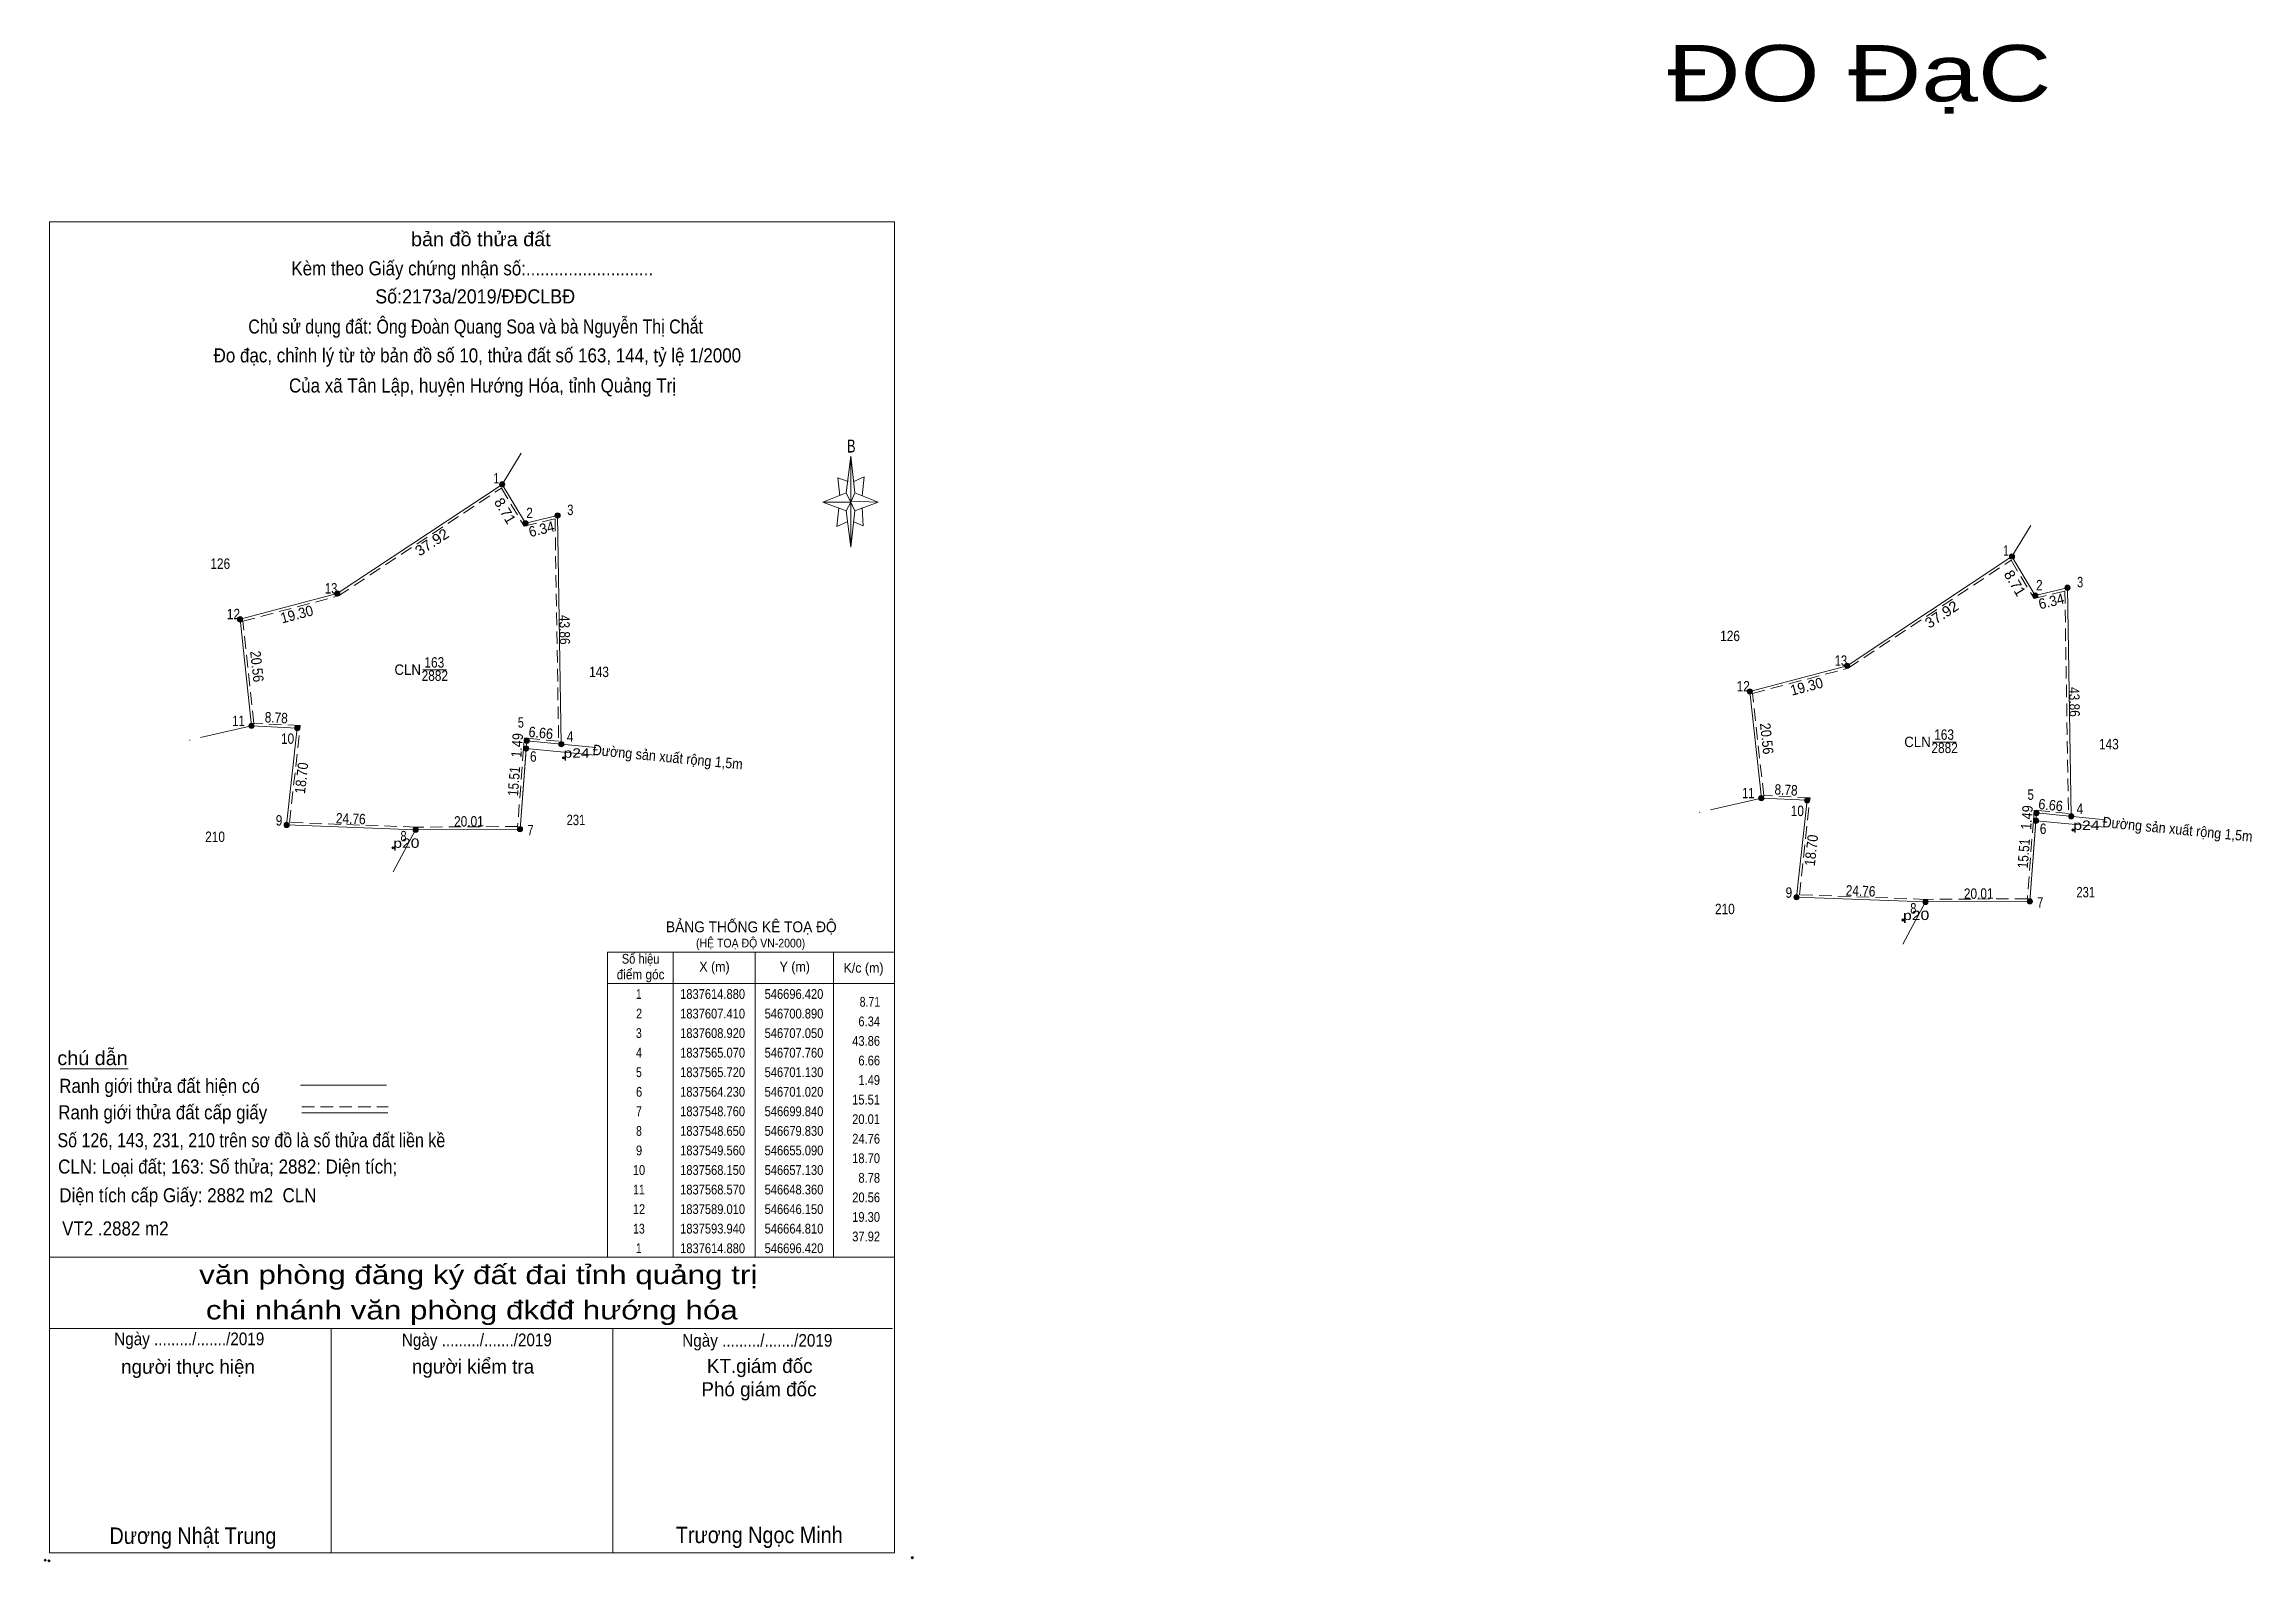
# Model space of a CAD drawing. Header units: metres. Extents: x 546319 to 546753, y 1837054 to 1837713.
# Drawn here: x 546319.1 to 546742.4, y 1837422.1 to 1837713.2 of the extents above; entities that cross this region are included whole.
import ezdxf
from ezdxf.enums import TextEntityAlignment as Align

# ---------------------------------------------------------------- set-up
doc = ezdxf.new("R2010")
doc.units = ezdxf.units.M
doc.header["$LTSCALE"] = 0.8
doc.header["$PDMODE"] = 32
doc.header["$PDSIZE"] = 0.4
doc.linetypes.add('MEDIUM_DASHED', pattern=[4.5, 3, -1.5])
for name, color, linetype, lineweight in [('1', 7, 'MEDIUM_DASHED', 13), ('10', 7, 'Continuous', 13), ('17', 7, 'Continuous', 13), ('5', 7, 'Continuous', 13), ('6', 7, 'Continuous', 13), ('63', 7, 'Continuous', 13)]:
    doc.layers.add(name, color=color, linetype=linetype, lineweight=lineweight)
doc.layers.add('12', color=7, linetype='Continuous')
doc.layers.add('7', color=7, linetype='Continuous')

msp = doc.modelspace()

# ---------------------------------------------------------------- texts
at = {"layer": '1'}
for s, width, p in [('126', 0.85, (546352.84, 1837612.52)), ('126', 0.85, (546642.36, 1837598.67)), ('CLN', 0.95, (546388.785, 1837592.2)), ('163', 0.85, (546393.89, 1837593.59)), ('2882', 0.85, (546393.985, 1837591.05)), ('143', 0.85, (546425.48, 1837591.77)), ('163', 0.85, (546683.41, 1837579.74)), ('CLN', 0.95, (546678.305, 1837578.35)), ('2882', 0.85, (546683.505, 1837577.2)), ('143', 0.85, (546715, 1837577.92)), ('231', 0.8, (546421.045, 1837563.38)), ('210', 0.85, (546351.845, 1837560.15)), ('210', 0.85, (546641.365, 1837546.3)), ('231', 0.8, (546710.565, 1837549.53))]:
    msp.add_text(s, height=2, dxfattribs=dict(at, width=width)).set_placement(p, align=Align.CENTER)
for s, height, width, p in [('BẢNG THỐNG KÊ TOẠ ĐỘ ', 2.07, 0.95, (546438.31, 1837542.84)), ('(HỆ TOẠ ĐỘ VN-2000)', 1.674, 0.9, (546444.07, 1837539.92))]:
    msp.add_text(s, height=height, dxfattribs=dict(at, width=width)).set_placement(p)
at = {"layer": '12', "width": 1.25}
for s, p in [('p24', (546418.66, 1837576.31)), ('p20', (546386.02, 1837559.03)), ('p24', (546708.18, 1837562.46)), ('p20', (546675.54, 1837545.18))]:
    msp.add_text(s, height=1.8, dxfattribs=at).set_placement(p)
at = {"layer": '5'}
for s, height, width, p in [('ĐO ĐạC', 10.8, 1.35, (546667.135, 1837702.19)), ('bản đồ thửa đất', 2.7, 1.05, (546402.815, 1837674.41)), ('Kèm theo Giấy chứng nhận số:...........................', 2.7, 0.9, (546401.155, 1837668.81)), ('Số:2173a/2019/ĐĐCLBĐ', 2.7, 0.95, (546401.725, 1837663.43)), ('Chủ sử dụng đất: Ông Đoàn Quang Soa và bà Nguyễn Thị Chắt', 2.7, 0.85, (546401.81, 1837657.65)), ('Đo đạc, chỉnh lý từ tờ bản đồ số 10, thửa đất số 163, 144, tỷ lệ 1/2000 ', 2.7, 0.9, (546402.59, 1837652.12)), ('Của xã Tân Lập, huyện Hướng Hóa, tỉnh Quảng Trị', 2.7, 0.9, (546403.125, 1837646.34)), ('B', 2.48, 0.75, (546473.84, 1837634.84)), ('văn phòng đăng ký đất đai tỉnh quảng trị', 3.6, 1.25, (546402.315, 1837475.36)), ('chi nhánh văn phòng đkđđ hướng hóa', 3.6, 1.25, (546401.08, 1837468.59)), ('Ngày ........./......./2019', 2.43, 0.9, (546346.895, 1837463.65)), ('Ngày ........./......./2019', 2.43, 0.9, (546402.045, 1837463.45)), ('Ngày ........./......./2019', 2.43, 0.9, (546455.825, 1837463.36)), ('Dương Nhật Trung', 3.15, 0.9, (546347.6, 1837425.54)), ('Trương Ngọc Minh', 3.15, 0.9, (546456.2, 1837425.69))]:
    msp.add_text(s, height=height, dxfattribs=dict(at, width=width)).set_placement(p, align=Align.CENTER)
for s, p in [('người thực hiện', (546346.665, 1837458.17)), ('người kiểm tra', (546401.31, 1837458.21)), ('KT.giám đốc', (546456.29, 1837458.32)), ('Phó giám đốc', (546456.135, 1837453.85))]:
    msp.add_text(s, height=2.7, dxfattribs=at).set_placement(p, align=Align.CENTER)
at = {"layer": '6'}
for s, width, p in [('chú dẫn', 1.05, (546321.6, 1837517.36)), ('Ranh giới thửa đất hiện có ', 0.9, (546321.96, 1837512.03)), ('Ranh giới thửa đất cấp giấy', 0.9, (546321.77, 1837506.96)), ('Số 126, 143, 231, 210 trên sơ đồ là số thửa đất liền kề', 0.85, (546321.62, 1837501.61)), ('CLN: Loại đất; 163: Số thửa; 2882: Diện tích;', 0.9, (546321.75, 1837496.56)), ('Diện tích cấp Giấy: 2882 m2  CLN', 0.9, (546321.98, 1837491.05)), (' VT2 .2882 m2', 0.9, (546321.62, 1837484.69))]:
    msp.add_text(s, height=2.7, dxfattribs=dict(at, width=width)).set_placement(p)
at = {"layer": '63'}
for s, height, width, p in [(' 1', 2, 0.75, (546406.33, 1837628.91)), (' 2', 2, 0.85, (546412.78, 1837622.25)), (' 3', 2, 0.8, (546420.56, 1837622.84)), (' 1', 2, 0.75, (546695.85, 1837615.06)), (' 13', 2, 0.8, (546375.29, 1837607.79)), (' 2', 2, 0.85, (546702.3, 1837608.4)), (' 3', 2, 0.8, (546710.08, 1837608.99)), (' 12', 2, 0.85, (546356.63, 1837602.86)), (' 13', 2, 0.8, (546664.81, 1837593.94)), (' 12', 2, 0.85, (546646.15, 1837589.01)), (' 11', 2, 0.8, (546357.53, 1837582.38)), (' 5', 2, 0.8, (546411.08, 1837582.08)), (' 10', 2, 0.85, (546367.01, 1837578.97)), (' 6', 2, 0.85, (546413.5, 1837575.54)), (' 4', 2, 0.85, (546420.56, 1837579.38)), (' 11', 2, 0.8, (546647.05, 1837568.53)), (' 5', 2, 0.8, (546700.6, 1837568.23)), (' 9', 2, 0.85, (546364.75, 1837563.3)), (' 10', 2, 0.85, (546656.53, 1837565.12)), (' 4', 2, 0.85, (546710.08, 1837565.53)), (' 8', 2, 0.8, (546388.58, 1837560.28)), (' 7', 2, 0.8, (546412.92, 1837561.41)), (' 6', 2, 0.85, (546703.02, 1837561.69)), (' 9', 2, 0.85, (546654.27, 1837549.45)), (' 8', 2, 0.8, (546678.1, 1837546.43)), (' 7', 2, 0.8, (546702.44, 1837547.56)), ('6.34', 1.875, 0.85, (546479.36, 1837524.8)), ('8.71', 1.875, 0.8, (546479.36, 1837528.56)), ('43.86', 1.875, 0.85, (546479.36, 1837521.06)), ('6.66', 1.875, 0.85, (546479.36, 1837517.3)), ('1.49', 1.875, 0.85, (546479.36, 1837513.56)), ('15.51', 1.875, 0.85, (546479.35, 1837509.8)), ('20.01', 1.875, 0.85, (546479.35, 1837506.06)), ('24.76', 1.875, 0.85, (546479.36, 1837502.3)), ('18.70', 1.875, 0.85, (546479.35, 1837498.56)), ('20.56', 1.875, 0.85, (546479.36, 1837491.06)), ('8.78', 1.875, 0.85, (546479.36, 1837494.8)), ('19.30', 1.875, 0.85, (546479.35, 1837487.3)), ('37.92', 1.875, 0.85, (546479.36, 1837483.56))]:
    msp.add_text(s, height=height, dxfattribs=dict(at, width=width)).set_placement(p, align=Align.RIGHT)
for p in [(546406.5971, 1837623.1385), (546696.1171, 1837609.2885)]:
    msp.add_text('8.71', height=2, rotation=300.896, dxfattribs=at).set_placement(p, align=Align.CENTER)
for s, rotation, width, p in [('37.92', 33.522, 1.05, (546393.9777, 1837616.796)), ('6.34', 13.773, 0.95, (546414.6819, 1837619.1837)), ('6.34', 13.773, 0.95, (546704.2019, 1837605.3337)), ('19.30', 14.799, 0.95, (546367.7746, 1837602.8597)), ('43.86', 270.928, 0.85, (546417.8772, 1837600.8362)), ('37.92', 33.522, 1.05, (546683.4977, 1837602.946)), ('20.56', 276.171, 0.9, (546358.8836, 1837593.7175)), ('19.30', 14.799, 0.95, (546657.2946, 1837589.0097)), ('43.86', 270.928, 0.85, (546707.3972, 1837586.9862)), ('8.78', 357.258, 0.85, (546363.5372, 1837582.9919)), ('6.66', 354.401, 0.9, (546414.2224, 1837580.0913)), ('20.56', 276.171, 0.9, (546648.4036, 1837579.8675)), ('1.49', 85.778, 0.9, (546410.7499, 1837578.6114)), ('Đường sản xuất rộng 1,5m', 354.401, 0.9, (546438.5574, 1837575.4536)), ('18.70', 83.738, 0.9, (546369.4088, 1837572.2959)), ('15.51', 85.638, 0.85, (546410.1485, 1837571.7239)), ('8.78', 357.258, 0.85, (546653.0572, 1837569.1419)), ('24.76', 357.893, 0.85, (546377.8332, 1837563.6221)), ('20.01', 0.315, 0.85, (546400.5295, 1837563.1054)), ('1.49', 85.778, 0.9, (546700.2699, 1837564.7614)), ('6.66', 354.401, 0.9, (546703.7424, 1837566.2413)), ('Đường sản xuất rộng 1,5m', 354.401, 0.9, (546728.0774, 1837561.6036)), ('18.70', 83.738, 0.9, (546658.9288, 1837558.4459)), ('15.51', 85.638, 0.85, (546699.6685, 1837557.8739)), ('24.76', 357.893, 0.85, (546667.3532, 1837549.7721)), ('20.01', 0.315, 0.85, (546690.0495, 1837549.2554))]:
    msp.add_text(s, height=2, rotation=rotation, dxfattribs=dict(at, width=width)).set_placement(p, align=Align.CENTER)
for s, width, p in [('điểm góc', 0.9, (546433.445, 1837533.81)), ('Số hiệu', 0.85, (546433.445, 1837536.81)), ('X (m)', 0.95, (546447.615, 1837535.31)), ('Y (m)', 0.95, (546463.005, 1837535.31)), ('K/c (m)', 0.95, (546476.195, 1837535.08)), (' 1', 0.75, (546432.84, 1837530.06)), ('1837614.880', 0.85, (546447.25, 1837530.06)), ('546696.420', 0.85, (546462.855, 1837530.06)), (' 2', 0.85, (546432.86, 1837526.3)), ('1837607.410', 0.85, (546447.25, 1837526.3)), ('546700.890', 0.85, (546462.855, 1837526.3)), (' 3', 0.8, (546432.83, 1837522.56)), ('1837608.920', 0.85, (546447.25, 1837522.56)), ('546707.050', 0.85, (546462.855, 1837522.56)), (' 4', 0.85, (546432.845, 1837518.8)), ('1837565.070', 0.85, (546447.25, 1837518.8)), ('546707.760', 0.85, (546462.855, 1837518.8)), (' 5', 0.8, (546432.845, 1837515.06)), ('1837565.720', 0.85, (546447.25, 1837515.06)), ('546701.130', 0.85, (546462.855, 1837515.06)), (' 6', 0.85, (546432.86, 1837511.3)), ('1837564.230', 0.85, (546447.25, 1837511.3)), ('546701.020', 0.85, (546462.855, 1837511.3)), (' 8', 0.8, (546432.85, 1837503.8)), (' 7', 0.8, (546432.85, 1837507.56)), ('1837548.760', 0.85, (546447.25, 1837507.56)), ('1837548.650', 0.85, (546447.25, 1837503.8)), ('546699.840', 0.85, (546462.855, 1837507.56)), ('546679.830', 0.85, (546462.855, 1837503.8)), (' 9', 0.85, (546432.85, 1837500.06)), ('1837549.560', 0.85, (546447.25, 1837500.06)), ('546655.090', 0.85, (546462.855, 1837500.06)), (' 10', 0.85, (546432.84, 1837496.3)), ('1837568.150', 0.85, (546447.25, 1837496.3)), ('546657.130', 0.85, (546462.855, 1837496.3)), (' 11', 0.8, (546432.845, 1837492.56)), ('1837568.570', 0.85, (546447.25, 1837492.56)), ('546648.360', 0.85, (546462.855, 1837492.56)), (' 12', 0.85, (546432.835, 1837488.8)), ('1837589.010', 0.85, (546447.25, 1837488.8)), ('546646.150', 0.85, (546462.855, 1837488.8)), (' 13', 0.8, (546432.845, 1837485.06)), ('1837593.940', 0.85, (546447.25, 1837485.06)), ('546664.810', 0.85, (546462.855, 1837485.06)), (' 1', 0.75, (546432.84, 1837481.3)), ('1837614.880', 0.85, (546447.25, 1837481.3)), ('546696.420', 0.85, (546462.855, 1837481.3))]:
    msp.add_text(s, height=1.875, dxfattribs=dict(at, width=width)).set_placement(p, align=Align.CENTER)

# ---------------------------------------------------------------- hatches: boundary and pattern name
at = {"layer": '63'}
for points in [[(546407.4, 1837628.73, 1), (546406.4, 1837628.73, 1)], [(546411.87, 1837621.26, 1), (546410.87, 1837621.26, 1)], [(546418.03, 1837622.77, 1), (546417.03, 1837622.77, 1)], [(546696.92, 1837614.88, 1), (546695.92, 1837614.88, 1)], [(546375.79, 1837607.79, 1), (546374.79, 1837607.79, 1)], [(546701.39, 1837607.41, 1), (546700.39, 1837607.41, 1)], [(546707.55, 1837608.92, 1), (546706.55, 1837608.92, 1)], [(546357.13, 1837602.86, 1), (546356.13, 1837602.86, 1)], [(546665.31, 1837593.94, 1), (546664.31, 1837593.94, 1)], [(546646.65, 1837589.01, 1), (546645.65, 1837589.01, 1)], [(546359.34, 1837582.42, 1), (546358.34, 1837582.42, 1)], [(546368.11, 1837582, 1), (546367.11, 1837582, 1)], [(546412, 1837578.08, 1), (546411, 1837578.08, 1)], [(546412.11, 1837579.57, 1), (546411.11, 1837579.57, 1)], [(546418.74, 1837578.92, 1), (546417.74, 1837578.92, 1)], [(546648.86, 1837568.57, 1), (546647.86, 1837568.57, 1)], [(546657.63, 1837568.15, 1), (546656.63, 1837568.15, 1)], [(546701.52, 1837564.23, 1), (546700.52, 1837564.23, 1)], [(546701.63, 1837565.72, 1), (546700.63, 1837565.72, 1)], [(546708.26, 1837565.07, 1), (546707.26, 1837565.07, 1)], [(546366.07, 1837563.41, 1), (546365.07, 1837563.41, 1)], [(546390.81, 1837562.5, 1), (546389.81, 1837562.5, 1)], [(546410.82, 1837562.61, 1), (546409.82, 1837562.61, 1)], [(546655.59, 1837549.56, 1), (546654.59, 1837549.56, 1)], [(546680.33, 1837548.65, 1), (546679.33, 1837548.65, 1)], [(546700.34, 1837548.76, 1), (546699.34, 1837548.76, 1)]]:
    msp.add_hatch(color=256, dxfattribs=at).paths.add_polyline_path(points)

# ---------------------------------------------------------------- linework, layer by layer
at = {"layer": '1'}
for points in [[(546406.74, 1837628.02), (546411.13, 1837620.69), (546417.04, 1837622.14), (546417.73, 1837579.47), (546411.15, 1837580.12), (546411, 1837578.12), (546409.86, 1837563.11), (546390.32, 1837563), (546366.13, 1837563.89), (546368.17, 1837582.47), (546359.29, 1837582.9), (546357.17, 1837602.49), (546375.5, 1837607.33)], [(546696.26, 1837614.17), (546700.65, 1837606.84), (546706.56, 1837608.29), (546707.25, 1837565.62), (546700.67, 1837566.27), (546700.52, 1837564.27), (546699.38, 1837549.26), (546679.84, 1837549.15), (546655.65, 1837550.04), (546657.69, 1837568.62), (546648.81, 1837569.05), (546646.69, 1837588.64), (546665.02, 1837593.48)]]:
    msp.add_lwpolyline(points, close=True, dxfattribs=at)
at = {"layer": '10'}
for p, q in [((546410.54, 1837634.72), (546406.9, 1837628.73)), ((546700.06, 1837620.87), (546696.42, 1837614.88)), ((546358.84, 1837582.42), (546349.07, 1837580.16)), ((546358.84, 1837582.42), (546367.61, 1837582)), ((546346.97, 1837579.67), (546347.04, 1837579.69)), ((546411.61, 1837579.57), (546424.83, 1837578.27)), ((546636.49, 1837565.82), (546636.56, 1837565.84)), ((546648.36, 1837568.57), (546638.59, 1837566.31)), ((546648.36, 1837568.57), (546657.13, 1837568.15)), ((546701.13, 1837565.72), (546714.35, 1837564.42)), ((546385.99, 1837554.42), (546390.31, 1837562.5)), ((546675.51, 1837540.57), (546679.83, 1837548.65))]:
    msp.add_line(p, q, dxfattribs=at)
for points in [[(546406.9, 1837628.73), (546375.29, 1837607.79), (546356.63, 1837602.86), (546358.84, 1837582.42)], [(546406.9, 1837628.73), (546411.37, 1837621.26), (546417.53, 1837622.77), (546418.24, 1837578.92)], [(546696.42, 1837614.88), (546664.81, 1837593.94), (546646.15, 1837589.01), (546648.36, 1837568.57)], [(546696.42, 1837614.88), (546700.89, 1837607.41), (546707.05, 1837608.92), (546707.76, 1837565.07)], [(546367.61, 1837582), (546365.57, 1837563.41), (546390.31, 1837562.5)], [(546385.99, 1837554.42), (546390.31, 1837562.5), (546410.32, 1837562.61), (546411.5, 1837578.08), (546424.69, 1837576.82)], [(546411.62, 1837579.57), (546410.32, 1837562.61), (546390.31, 1837562.5)], [(546657.13, 1837568.15), (546655.09, 1837549.56), (546679.83, 1837548.65)], [(546701.14, 1837565.72), (546699.84, 1837548.76), (546679.83, 1837548.65)], [(546675.51, 1837540.57), (546679.83, 1837548.65), (546699.84, 1837548.76), (546701.02, 1837564.23), (546714.21, 1837562.97)]]:
    msp.add_lwpolyline(points, dxfattribs=at)
at = {"layer": '17'}
msp.add_line((546322.16, 1837516.62), (546335.19, 1837516.62), dxfattribs=at)
at = {"layer": '5'}
for p, q in [((546472.88, 1837627.1), (546473.78, 1837634.12)), ((546472.88, 1837623.68), (546468.38, 1837625.3)), ((546474.5, 1837627.1), (546479, 1837625.3)), ((546475.94, 1837624.22), (546476.12, 1837620.8)), ((546474.5, 1837623.68), (546473.78, 1837616.66)), ((546476.12, 1837620.8), (546474.32, 1837621.52)), ((546320.12, 1837480.51), (546482.12, 1837480.51)), ((546320.12, 1837466.83), (546481.76, 1837466.83)), ((546320.12, 1837466.83), (546481.76, 1837466.83)), ((546320.12, 1837466.83), (546481.76, 1837466.83)), ((546374.12, 1837423.81), (546374.12, 1837466.83)), ((546428.12, 1837423.81), (546428.12, 1837466.83))]:
    msp.add_line(p, q, dxfattribs=at)
for points in [[(546320.12, 1837679.05), (546482.12, 1837679.05), (546482.12, 1837423.81), (546320.12, 1837423.81)], [(546473.78, 1837634.12), (546474.5, 1837627.1), (546473.78, 1837625.3)], [(546473.78, 1837625.3), (546468.38, 1837625.3), (546472.88, 1837627.1), (546474.5, 1837623.68), (546479, 1837625.3), (546473.78, 1837625.48)], [(546473.78, 1837625.3), (546473.78, 1837616.66), (546472.88, 1837623.68)]]:
    msp.add_lwpolyline(points, close=True, dxfattribs=at)
for points in [[(546473.24, 1837629.26), (546471.26, 1837629.98), (546471.62, 1837626.56)], [(546474.32, 1837629.26), (546476.3, 1837630.16), (546475.94, 1837626.56)], [(546473.78, 1837625.3), (546472.88, 1837627.1), (546468.38, 1837625.3)], [(546471.44, 1837624.22), (546471.08, 1837620.62), (546473.06, 1837621.52)], [(546473.78, 1837625.3), (546474.5, 1837623.68), (546479, 1837625.3)], [(546482.12, 1837423.81), (546320.12, 1837423.81), (546320.12, 1837466.83)]]:
    msp.add_lwpolyline(points, dxfattribs=at)
for p in [(546319.27, 1837422.42), (546319.99, 1837422.3)]:
    msp.add_point(p, dxfattribs=at)
at = {"layer": '6'}
for p, q in [((546368.24, 1837513.49), (546384.69, 1837513.49)), ((546368.49, 1837508.22), (546384.95, 1837508.22))]:
    msp.add_line(p, q, dxfattribs=at)
at = {"layer": '6', "linetype": 'MEDIUM_DASHED'}
msp.add_line((546368.49, 1837509.33), (546385.05, 1837509.33), dxfattribs=at)
at = {"layer": '6'}
msp.add_point((546485.54, 1837422.91), dxfattribs=at)
at = {"layer": '63'}
for p, q in [((546391.68, 1837593.14), (546396.21, 1837593.14)), ((546681.2, 1837579.29), (546685.73, 1837579.29)), ((546439.67, 1837539.01), (546439.67, 1837480.51)), ((546455.42, 1837539.01), (546455.42, 1837480.51)), ((546470.42, 1837539.01), (546470.42, 1837480.51)), ((546427.07, 1837533.01), (546482.12, 1837533.01))]:
    msp.add_line(p, q, dxfattribs=at)
msp.add_lwpolyline([(546427.07, 1837539.01), (546482.12, 1837539.01), (546482.12, 1837480.51), (546427.07, 1837480.51)], close=True, dxfattribs=at)
for centre in [(546406.9, 1837628.73), (546411.37, 1837621.26), (546417.53, 1837622.77), (546696.42, 1837614.88), (546375.29, 1837607.79), (546700.89, 1837607.41), (546707.05, 1837608.92), (546356.63, 1837602.86), (546664.81, 1837593.94), (546646.15, 1837589.01), (546358.84, 1837582.42), (546367.61, 1837582), (546411.5, 1837578.08), (546411.61, 1837579.57), (546418.24, 1837578.92), (546648.36, 1837568.57), (546657.13, 1837568.15), (546701.02, 1837564.23), (546701.13, 1837565.72), (546707.76, 1837565.07), (546365.57, 1837563.41), (546390.31, 1837562.5), (546410.32, 1837562.61), (546655.09, 1837549.56), (546679.83, 1837548.65), (546699.84, 1837548.76)]:
    msp.add_circle(centre, 0.5, dxfattribs=at)
at = {"layer": '7'}
for p in [(546418.66, 1837576.3), (546708.18, 1837562.45), (546386.02, 1837559.03), (546675.54, 1837545.18)]:
    msp.add_point(p, dxfattribs=at)

msp.set_redraw_order([(e.dxf.handle, doc.entitydb.next_handle()) for e in msp.query("TEXT MTEXT ATTDEF DIMENSION ARC_DIMENSION")])  # texts and dimensions are drawn at this point

doc.saveas('drawing.dxf')
